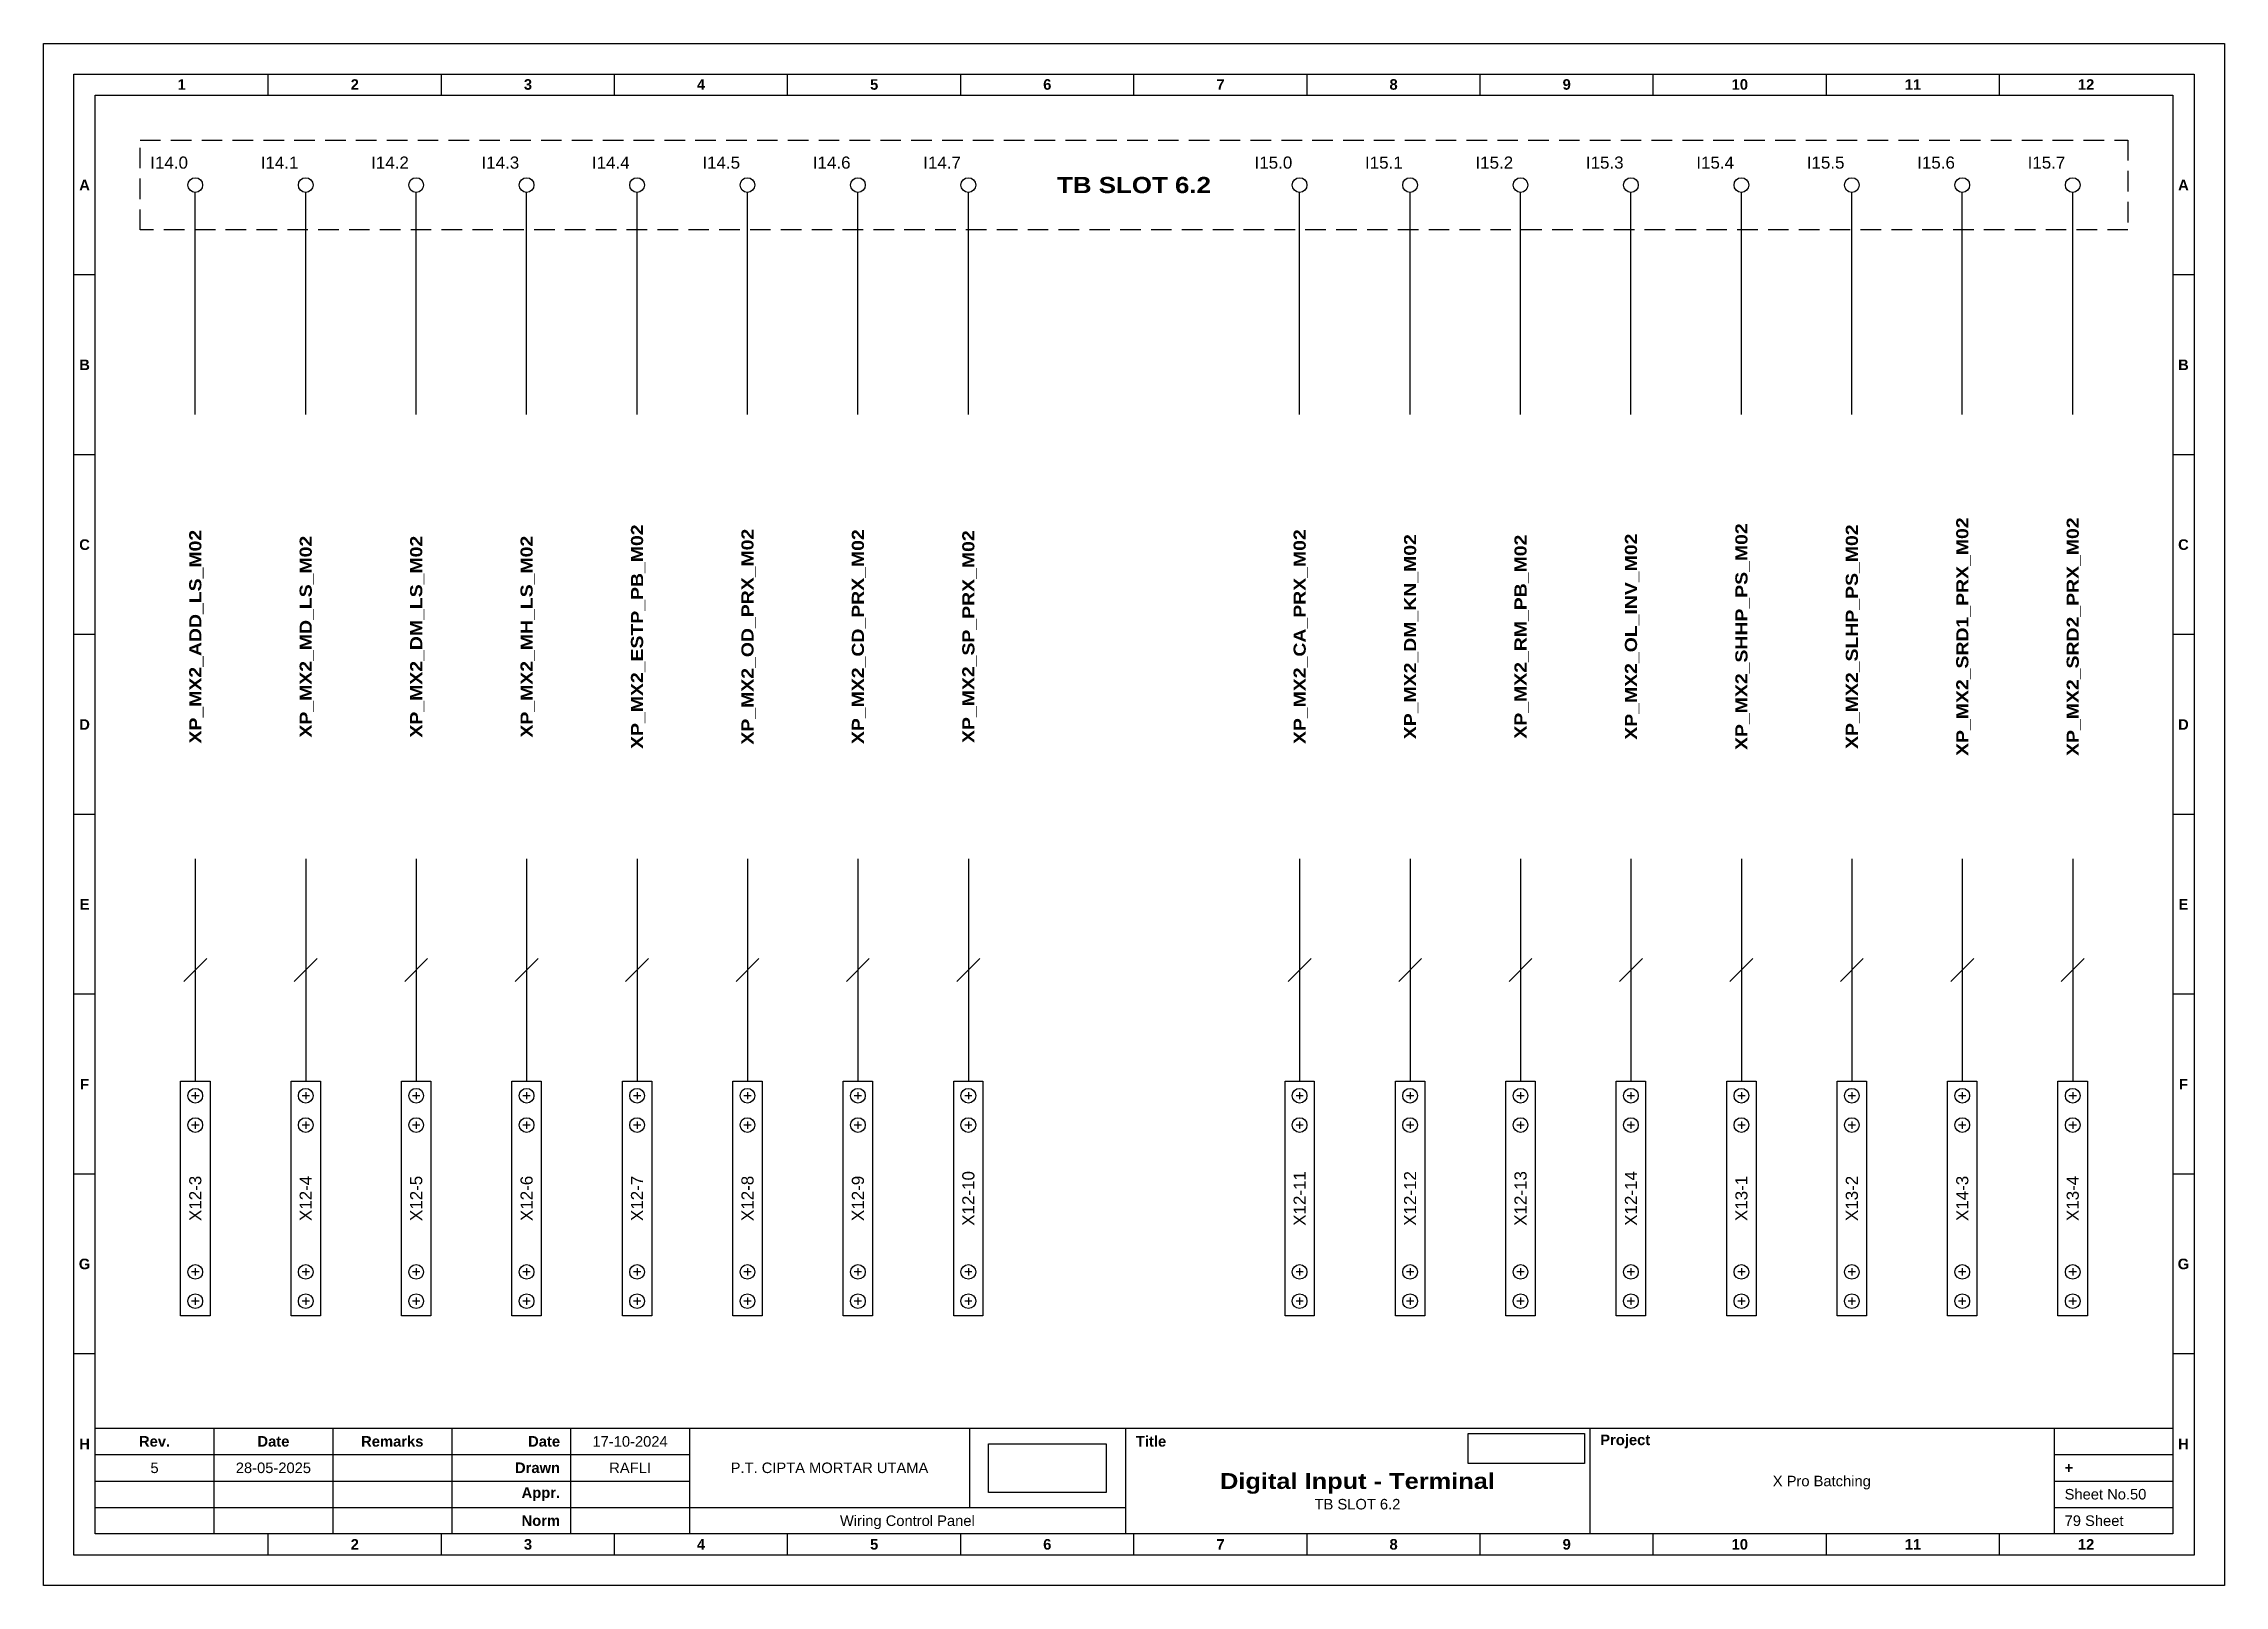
# Model space of a CAD drawing. Header units: millimetres. Extents: x 1758 to 3576, y 1915 to 2566.
# Drawn here: x 2687.4 to 2956.7, y 2145.2 to 2335.6 of the extents above; entities that cross this region are included whole.
import ezdxf
from ezdxf.enums import TextEntityAlignment as Align

# ---------------------------------------------------------------- set-up
doc = ezdxf.new("R2010")
doc.units = ezdxf.units.MM
doc.linetypes.add('HIDDEN', pattern=[9.525, 6.35, -3.175])
doc.styles.add('Bold', font='ariblk.ttf', dxfattribs={"height": 25.4})
doc.styles.get("Standard").update_dxf_attribs({"font": 'arial.ttf'})
picture_1 = doc.add_image_def('image1.png', size_in_pixel=(2048, 847))
picture_2 = doc.add_image_def('image2.png', size_in_pixel=(2092, 542))

msp = doc.modelspace()

# ---------------------------------------------------------------- texts
at = {"ltscale": 500}
for s, p in [('I14.0', (2705.22, 2320.95)), ('I14.1', (2718.86, 2320.95)), ('I14.2', (2732.5, 2320.95)), ('I14.3', (2746.13, 2320.95)), ('I14.4', (2759.77, 2320.95)), ('I14.5', (2773.41, 2320.95)), ('I14.6', (2787.05, 2320.95)), ('I14.7', (2800.69, 2320.95)), ('I15.0', (2841.61, 2320.95)), ('I15.1', (2855.25, 2320.95)), ('I15.2', (2868.89, 2320.95)), ('I15.3', (2882.53, 2320.95)), ('I15.4', (2896.17, 2320.95)), ('I15.5', (2909.81, 2320.95)), ('I15.6', (2923.45, 2320.95)), ('I15.7', (2937.09, 2320.95))]:
    msp.add_text(s, height=1.5, dxfattribs=at).set_placement(p, align=Align.MIDDLE_RIGHT)
at = {"ltscale": 500, "style": 'Bold'}
msp.add_text('TB SLOT 6.2', height=2, dxfattribs=at).set_placement((2822.06, 2318.18), align=Align.MIDDLE_CENTER)
for s, p in [('XP_MX2_ESTP_PB_M02', (2760.68, 2262.4)), ('XP_MX2_SHHP_PS_M02', (2897.08, 2262.4)), ('XP_MX2_SLHP_PS_M02', (2910.72, 2262.4)), ('XP_MX2_SRD1_PRX_M02', (2924.36, 2262.4)), ('XP_MX2_SRD2_PRX_M02', (2938, 2262.4)), ('XP_MX2_ADD_LS_M02', (2706.12, 2262.4)), ('XP_MX2_MD_LS_M02', (2719.76, 2262.4)), ('XP_MX2_DM_LS_M02', (2733.4, 2262.4)), ('XP_MX2_MH_LS_M02', (2747.04, 2262.4)), ('XP_MX2_OD_PRX_M02', (2774.32, 2262.4)), ('XP_MX2_CD_PRX_M02', (2787.96, 2262.4)), ('XP_MX2_SP_PRX_M02', (2801.6, 2262.4)), ('XP_MX2_CA_PRX_M02', (2842.52, 2262.4)), ('XP_MX2_DM_KN_M02', (2856.16, 2262.4)), ('XP_MX2_RM_PB_M02', (2869.8, 2262.4)), ('XP_MX2_OL_INV_M02', (2883.44, 2262.4))]:
    msp.add_text(s, height=1.5, rotation=90, dxfattribs=at).set_placement(p, align=Align.MIDDLE_CENTER)
at = {"ltscale": 500}
for s, p in [('X12-3', (2706.12, 2193.02)), ('X12-4', (2719.76, 2193.02)), ('X12-5', (2733.4, 2193.02)), ('X12-6', (2747.04, 2193.02)), ('X12-7', (2760.68, 2193.02)), ('X12-8', (2774.32, 2193.02)), ('X12-9', (2787.96, 2193.02)), ('X12-10', (2801.6, 2193.02)), ('X12-11', (2842.52, 2193.02)), ('X12-12', (2856.16, 2193.02)), ('X12-13', (2869.8, 2193.02)), ('X12-14', (2883.44, 2193.02)), ('X13-1', (2897.08, 2193.02)), ('X13-2', (2910.72, 2193.02)), ('X14-3', (2924.36, 2193.02)), ('X13-4', (2938, 2193.02))]:
    msp.add_text(s, height=1.5, rotation=90, dxfattribs=at).set_placement(p, align=Align.MIDDLE_CENTER)

# ---------------------------------------------------------------- blocks, each defined once
blk = doc.blocks.new('KOP MU PROJECT')
at = {"color": 6, "ltscale": 50}
for p, q in [((27.74, 184.05), (27.74, 186.66)), ((49.13, 184.05), (49.13, 186.66)), ((70.51, 184.05), (70.51, 186.66)), ((91.89, 184.05), (91.89, 186.66)), ((113.27, 184.05), (113.27, 186.66)), ((134.66, 184.05), (134.66, 186.66)), ((156.04, 184.05), (156.04, 186.66)), ((177.42, 184.05), (177.42, 186.66)), ((198.8, 184.05), (198.8, 186.66)), ((220.19, 184.05), (220.19, 186.66)), ((241.57, 184.05), (241.57, 186.66)), ((6.36, 161.84), (3.75, 161.84)), ((265.59, 161.84), (262.98, 161.84)), ((6.36, 139.63), (3.75, 139.63)), ((265.59, 139.63), (262.98, 139.63)), ((6.36, 117.42), (3.75, 117.42)), ((265.59, 117.42), (262.98, 117.42)), ((6.36, 95.22), (3.75, 95.22)), ((265.59, 95.22), (262.98, 95.22)), ((6.36, 73.01), (3.75, 73.01)), ((265.59, 73.01), (262.98, 73.01)), ((6.36, 50.8), (3.75, 50.8)), ((265.59, 50.8), (262.98, 50.8)), ((6.36, 28.59), (3.75, 28.59)), ((265.59, 28.59), (262.98, 28.59)), ((27.74, 3.75), (27.74, 6.36)), ((49.13, 3.75), (49.13, 6.36)), ((70.51, 3.75), (70.51, 6.36)), ((91.89, 3.75), (91.89, 6.36)), ((113.27, 3.75), (113.27, 6.36)), ((134.66, 3.75), (134.66, 6.36)), ((156.04, 3.75), (156.04, 6.36)), ((177.42, 3.75), (177.42, 6.36)), ((198.8, 3.75), (198.8, 6.36)), ((220.19, 3.75), (220.19, 6.36)), ((241.57, 3.75), (241.57, 6.36))]:
    blk.add_line(p, q, dxfattribs=at)
at = {"ltscale": 50}
for p, q in [((6.36, 19.41), (262.98, 19.41)), ((21.04, 19.41), (21.04, 6.36)), ((35.72, 19.41), (35.72, 6.36)), ((50.41, 19.41), (50.41, 6.36)), ((65.09, 19.41), (65.09, 6.36)), ((79.77, 19.41), (79.77, 6.36)), ((114.35, 19.41), (114.35, 9.62)), ((133.6, 19.41), (133.6, 6.36)), ((190.95, 19.41), (190.95, 6.36)), ((248.3, 19.41), (248.3, 6.36)), ((6.36, 16.15), (79.77, 16.15)), ((248.3, 16.15), (262.98, 16.15)), ((6.36, 12.89), (79.77, 12.89)), ((248.3, 12.89), (262.98, 12.89)), ((6.36, 9.62), (133.6, 9.62)), ((248.3, 9.62), (262.98, 9.62))]:
    blk.add_line(p, q, dxfattribs=at)
at = {"color": 1, "ltscale": 50}
blk.add_lwpolyline([(269.34, 0), (0, 0), (0, 190.41), (269.34, 190.41)], close=True, dxfattribs=at)
at = {"color": 6, "ltscale": 50}
for points in [[(265.59, 3.75), (3.75, 3.75), (3.75, 186.66), (265.59, 186.66)], [(262.98, 6.36), (6.36, 6.36), (6.36, 184.05), (262.98, 184.05)]]:
    blk.add_lwpolyline(points, close=True, dxfattribs=at)
at = {"ltscale": 50, "char_height": 1.305, "attachment_point": 4}
for s, width, heights, insert in [('\\pxqc;{\\fArial|b1|i0|c0|p34;1}', 21.3825, [2.51], (6.36, 185.36)), ('\\pxqc;{\\fArial|b1|i0|c0|p34;2}', 21.3825, [2.51], (27.74, 185.36)), ('\\pxqc;{\\fArial|b1|i0|c0|p34;3}', 21.3825, [2.51], (49.13, 185.36)), ('\\pxqc;{\\fArial|b1|i0|c0|p34;4}', 21.3825, [2.51], (70.51, 185.36)), ('\\pxqc;{\\fArial|b1|i0|c0|p34;5}', 21.3825, [2.51], (91.89, 185.36)), ('\\pxqc;{\\fArial|b1|i0|c0|p34;6}', 21.3825, [2.51], (113.27, 185.36)), ('\\pxqc;{\\fArial|b1|i0|c0|p34;7}', 21.3825, [2.51], (134.66, 185.36)), ('\\pxqc;{\\fArial|b1|i0|c0|p34;8}', 21.3825, [2.51], (156.04, 185.36)), ('\\pxqc;{\\fArial|b1|i0|c0|p34;9}', 21.3825, [2.51], (177.42, 185.36)), ('\\pxqc;{\\fArial|b1|i0|c0|p34;10}', 21.3825, [2.51], (198.8, 185.36)), ('\\pxqc;{\\fArial|b1|i0|c0|p34;11}', 21.3825, [2.51], (220.19, 185.36)), ('\\pxqc;{\\fArial|b1|i0|c0|p34;12}', 21.3825, [2.51], (241.57, 185.36)), ('\\pxqc;{\\fArial|b1|i0|c0|p34;A}', 2.61, [2.51], (3.75, 172.95)), ('\\pxqc;{\\fArial|b1|i0|c0|p34;A}', 2.61, [2.51], (262.98, 172.95)), ('\\pxqc;{\\fArial|b1|i0|c0|p34;B}', 2.61, [2.51], (3.75, 150.74)), ('\\pxqc;{\\fArial|b1|i0|c0|p34;B}', 2.61, [2.51], (262.98, 150.74)), ('\\pxqc;{\\fArial|b1|i0|c0|p34;C}', 2.61, [2.51], (3.75, 128.53)), ('\\pxqc;{\\fArial|b1|i0|c0|p34;C}', 2.61, [2.51], (262.98, 128.53)), ('\\pxqc;{\\fArial|b1|i0|c0|p34;D}', 2.61, [2.51], (3.75, 106.32)), ('\\pxqc;{\\fArial|b1|i0|c0|p34;D}', 2.61, [2.51], (262.98, 106.32)), ('\\pxqc;{\\fArial|b1|i0|c0|p34;E}', 2.61, [2.51], (3.75, 84.11)), ('\\pxqc;{\\fArial|b1|i0|c0|p34;E}', 2.61, [2.51], (262.98, 84.11)), ('\\pxqc;{\\fArial|b1|i0|c0|p34;F}', 2.61, [2.51], (3.75, 61.9)), ('\\pxqc;{\\fArial|b1|i0|c0|p34;F}', 2.61, [2.51], (262.98, 61.9)), ('\\pxqc;{\\fArial|b1|i0|c0|p34;G}', 2.61, [2.51], (3.75, 39.69)), ('\\pxqc;{\\fArial|b1|i0|c0|p34;G}', 2.61, [2.51], (262.98, 39.69)), ('\\pxqc;{\\fArial|b1|i0|c0|p34;H}', 2.61, [2.51], (3.75, 17.47)), ('\\pxqc;{\\fArial|b1|i0|c0|p34;Rev.}', 14.6811, [2.88], (6.36, 17.78)), ('\\pxqc;{\\fArial|b1|i0|c0|p34;Date}', 14.6811, [2.88], (21.04, 17.78)), ('\\pxqc;{\\fArial|b1|i0|c0|p34;Remarks}', 14.6811, [2.88], (35.72, 17.78)), ('\\pxqr;{\\fArial|b1|i0|c0|p34;Date}', 13.3761, [2.88], (50.41, 17.78)), ('\\pxql;{\\fArial|b1|i0|c0|p34;Title}', 50.2419, [2.88], (134.9, 17.78)), ('\\pxql;{\\fArial|b1|i0|c0|p34;Project}', 50.2419, [2.88], (192.25, 17.78)), ('\\pxqc;{\\fArial|b1|i0|c0|p34;H}', 2.61, [2.51], (262.98, 17.47)), ('\\pxqr;{\\fArial|b1|i0|c0|p34;Drawn}', 13.3761, [2.88], (50.41, 14.52)), ('\\pxql;{\\fArial|b1|i0|c0|p34;+}', 14.6811, [2.88], (249.61, 14.52)), ('\\pxqr;{\\fArial|b1|i0|c0|p34;Appr.}', 13.3761, [2.88], (50.41, 11.26)), ('\\pxqr;{\\fArial|b1|i0|c0|p34;Norm}', 13.3761, [2.88], (50.41, 7.99)), ('\\pxqc;{\\fArial|b1|i0|c0|p34;2}', 21.3825, [2.51], (27.74, 5.06)), ('\\pxqc;{\\fArial|b1|i0|c0|p34;3}', 21.3825, [2.51], (49.13, 5.06)), ('\\pxqc;{\\fArial|b1|i0|c0|p34;4}', 21.3825, [2.51], (70.51, 5.06)), ('\\pxqc;{\\fArial|b1|i0|c0|p34;5}', 21.3825, [2.51], (91.89, 5.06)), ('\\pxqc;{\\fArial|b1|i0|c0|p34;6}', 21.3825, [2.51], (113.27, 5.06)), ('\\pxqc;{\\fArial|b1|i0|c0|p34;7}', 21.3825, [2.51], (134.66, 5.06)), ('\\pxqc;{\\fArial|b1|i0|c0|p34;8}', 21.3825, [2.51], (156.04, 5.06)), ('\\pxqc;{\\fArial|b1|i0|c0|p34;9}', 21.3825, [2.51], (177.42, 5.06)), ('\\pxqc;{\\fArial|b1|i0|c0|p34;10}', 21.3825, [2.51], (198.8, 5.06)), ('\\pxqc;{\\fArial|b1|i0|c0|p34;11}', 21.3825, [2.51], (220.19, 5.06)), ('\\pxqc;{\\fArial|b1|i0|c0|p34;12}', 21.3825, [2.51], (241.57, 5.06))]:
    blk.add_mtext_dynamic_manual_height_columns(s, width=width, gutter_width=0.0326, heights=heights, dxfattribs=dict(at, insert=insert))
at = {"ltscale": 50}
for tag, p in [('DATECREATED', (72.43, 17.78)), ('REV', (13.7, 14.52)), ('REVDATE', (28.38, 14.52)), ('REMARKS', (43.06, 14.52)), ('DRAWN', (72.43, 14.52)), ('COMPANY', (97.06, 14.52)), ('PROJECT', (219.62, 12.89)), ('APPR', (72.43, 11.26)), ('NORM', (72.43, 7.99)), ('DRAWINGCATEGORY', (106.68, 7.99)), ('DESCRIPTION', (162.27, 10.03))]:
    blk.add_attdef(tag, text='', height=1.3, dxfattribs=at).set_placement(p, align=Align.MIDDLE_CENTER)
at = {"ltscale": 50, "style": 'Bold'}
blk.add_attdef('TITLE', text='', height=1.96, dxfattribs=at).set_placement((162.27, 12.89), align=Align.MIDDLE_CENTER)
at = {"ltscale": 50}
for tag, p in [('SHEETNUMBER', (249.61, 11.26)), ('TOTALSHEET', (249.61, 7.99))]:
    blk.add_attdef(tag, text='', height=1.3, dxfattribs=at).set_placement(p, align=Align.MIDDLE_LEFT)
image = blk.add_image(picture_1, insert=(116.72, 11.48), size_in_units=(14.5, 6), dxfattribs=at)
image.dxf.flags = 15
image = blk.add_image(picture_2, insert=(175.94, 15.04), size_in_units=(14.36, 3.72), dxfattribs=at)
image.dxf.flags = 15

# ---------------------------------------------------------------- linework, layer by layer
at = {"color": 146, "true_color": 0x105689}
for p, q in [((2706.12, 2289.83), (2706.12, 2317.27)), ((2719.76, 2289.83), (2719.76, 2317.27)), ((2733.4, 2289.83), (2733.4, 2317.27)), ((2747.04, 2289.83), (2747.04, 2317.27)), ((2760.68, 2289.83), (2760.68, 2317.27)), ((2774.32, 2289.83), (2774.32, 2317.27)), ((2787.96, 2289.83), (2787.96, 2317.27)), ((2801.6, 2289.83), (2801.6, 2317.27)), ((2842.52, 2289.83), (2842.52, 2317.27)), ((2856.16, 2289.83), (2856.16, 2317.27)), ((2869.8, 2289.83), (2869.8, 2317.27)), ((2883.44, 2289.83), (2883.44, 2317.27)), ((2897.08, 2289.83), (2897.08, 2317.27)), ((2910.72, 2289.83), (2910.72, 2317.27)), ((2924.36, 2289.83), (2924.36, 2317.27)), ((2938, 2289.83), (2938, 2317.27)), ((2706.12, 2234.96), (2706.12, 2207.52)), ((2719.76, 2234.96), (2719.76, 2207.52)), ((2733.4, 2234.96), (2733.4, 2207.52)), ((2747.04, 2234.96), (2747.04, 2207.52)), ((2760.68, 2234.96), (2760.68, 2207.52)), ((2774.32, 2234.96), (2774.32, 2207.52)), ((2787.96, 2234.96), (2787.96, 2207.52)), ((2801.6, 2234.96), (2801.6, 2207.52)), ((2842.52, 2234.96), (2842.52, 2207.52)), ((2856.16, 2234.96), (2856.16, 2207.52)), ((2869.8, 2234.96), (2869.8, 2207.52)), ((2883.44, 2234.96), (2883.44, 2207.52)), ((2897.08, 2234.96), (2897.08, 2207.52)), ((2910.72, 2234.96), (2910.72, 2207.52)), ((2924.36, 2234.96), (2924.36, 2207.52)), ((2938, 2234.96), (2938, 2207.52)), ((2704.71, 2219.83), (2707.54, 2222.66)), ((2718.35, 2219.83), (2721.18, 2222.66)), ((2731.99, 2219.83), (2734.82, 2222.66)), ((2745.63, 2219.83), (2748.46, 2222.66)), ((2759.27, 2219.83), (2762.1, 2222.66)), ((2772.91, 2219.83), (2775.74, 2222.66)), ((2786.55, 2219.83), (2789.37, 2222.66)), ((2800.19, 2219.83), (2803.01, 2222.66)), ((2841.11, 2219.83), (2843.93, 2222.66)), ((2854.75, 2219.83), (2857.57, 2222.66)), ((2868.38, 2219.83), (2871.21, 2222.66)), ((2882.02, 2219.83), (2884.85, 2222.66)), ((2895.66, 2219.83), (2898.49, 2222.66)), ((2909.3, 2219.83), (2912.13, 2222.66)), ((2922.94, 2219.83), (2925.77, 2222.66)), ((2936.58, 2219.83), (2939.41, 2222.66))]:
    msp.add_line(p, q, dxfattribs=at)
at = {"color": 6}
for p, q in [((2706.12, 2206.16), (2706.12, 2205.26)), ((2719.76, 2206.16), (2719.76, 2205.26)), ((2733.4, 2206.16), (2733.4, 2205.26)), ((2747.04, 2206.16), (2747.04, 2205.26)), ((2760.68, 2206.16), (2760.68, 2205.26)), ((2774.32, 2206.16), (2774.32, 2205.26)), ((2787.96, 2206.16), (2787.96, 2205.26)), ((2801.6, 2206.16), (2801.6, 2205.26)), ((2842.52, 2206.16), (2842.52, 2205.26)), ((2856.16, 2206.16), (2856.16, 2205.26)), ((2869.8, 2206.16), (2869.8, 2205.26)), ((2883.44, 2206.16), (2883.44, 2205.26)), ((2897.08, 2206.16), (2897.08, 2205.26)), ((2910.72, 2206.16), (2910.72, 2205.26)), ((2924.36, 2206.16), (2924.36, 2205.26)), ((2938, 2206.16), (2938, 2205.26)), ((2706.58, 2205.71), (2705.67, 2205.71)), ((2720.22, 2205.71), (2719.31, 2205.71)), ((2733.86, 2205.71), (2732.95, 2205.71)), ((2747.49, 2205.71), (2746.59, 2205.71)), ((2761.13, 2205.71), (2760.23, 2205.71)), ((2774.77, 2205.71), (2773.87, 2205.71)), ((2788.41, 2205.71), (2787.51, 2205.71)), ((2802.05, 2205.71), (2801.15, 2205.71)), ((2842.97, 2205.71), (2842.07, 2205.71)), ((2856.61, 2205.71), (2855.71, 2205.71)), ((2870.25, 2205.71), (2869.35, 2205.71)), ((2883.89, 2205.71), (2882.99, 2205.71)), ((2897.53, 2205.71), (2896.63, 2205.71)), ((2911.17, 2205.71), (2910.27, 2205.71)), ((2924.81, 2205.71), (2923.9, 2205.71)), ((2938.45, 2205.71), (2937.54, 2205.71)), ((2706.58, 2202.08), (2705.67, 2202.08)), ((2706.12, 2202.54), (2706.12, 2201.63)), ((2720.22, 2202.08), (2719.31, 2202.08)), ((2719.76, 2202.54), (2719.76, 2201.63)), ((2733.86, 2202.08), (2732.95, 2202.08)), ((2733.4, 2202.54), (2733.4, 2201.63)), ((2747.49, 2202.08), (2746.59, 2202.08)), ((2747.04, 2202.54), (2747.04, 2201.63)), ((2761.13, 2202.08), (2760.23, 2202.08)), ((2760.68, 2202.54), (2760.68, 2201.63)), ((2774.77, 2202.08), (2773.87, 2202.08)), ((2774.32, 2202.54), (2774.32, 2201.63)), ((2788.41, 2202.08), (2787.51, 2202.08)), ((2787.96, 2202.54), (2787.96, 2201.63)), ((2802.05, 2202.08), (2801.15, 2202.08)), ((2801.6, 2202.54), (2801.6, 2201.63)), ((2842.97, 2202.08), (2842.07, 2202.08)), ((2842.52, 2202.54), (2842.52, 2201.63)), ((2856.61, 2202.08), (2855.71, 2202.08)), ((2856.16, 2202.54), (2856.16, 2201.63)), ((2870.25, 2202.08), (2869.35, 2202.08)), ((2869.8, 2202.54), (2869.8, 2201.63)), ((2883.89, 2202.08), (2882.99, 2202.08)), ((2883.44, 2202.54), (2883.44, 2201.63)), ((2897.53, 2202.08), (2896.63, 2202.08)), ((2897.08, 2202.54), (2897.08, 2201.63)), ((2911.17, 2202.08), (2910.27, 2202.08)), ((2910.72, 2202.54), (2910.72, 2201.63)), ((2924.81, 2202.08), (2923.9, 2202.08)), ((2924.36, 2202.54), (2924.36, 2201.63)), ((2938.45, 2202.08), (2937.54, 2202.08)), ((2938, 2202.54), (2938, 2201.63)), ((2706.12, 2184.41), (2706.12, 2183.5)), ((2719.76, 2184.41), (2719.76, 2183.5)), ((2733.4, 2184.41), (2733.4, 2183.5)), ((2747.04, 2184.41), (2747.04, 2183.5)), ((2760.68, 2184.41), (2760.68, 2183.5)), ((2774.32, 2184.41), (2774.32, 2183.5)), ((2787.96, 2184.41), (2787.96, 2183.5)), ((2801.6, 2184.41), (2801.6, 2183.5)), ((2842.52, 2184.41), (2842.52, 2183.5)), ((2856.16, 2184.41), (2856.16, 2183.5)), ((2869.8, 2184.41), (2869.8, 2183.5)), ((2883.44, 2184.41), (2883.44, 2183.5)), ((2897.08, 2184.41), (2897.08, 2183.5)), ((2910.72, 2184.41), (2910.72, 2183.5)), ((2924.36, 2184.41), (2924.36, 2183.5)), ((2938, 2184.41), (2938, 2183.5)), ((2706.58, 2183.95), (2705.67, 2183.95)), ((2720.22, 2183.95), (2719.31, 2183.95)), ((2733.86, 2183.95), (2732.95, 2183.95)), ((2747.49, 2183.95), (2746.59, 2183.95)), ((2761.13, 2183.95), (2760.23, 2183.95)), ((2774.77, 2183.95), (2773.87, 2183.95)), ((2788.41, 2183.95), (2787.51, 2183.95)), ((2802.05, 2183.95), (2801.15, 2183.95)), ((2842.97, 2183.95), (2842.07, 2183.95)), ((2856.61, 2183.95), (2855.71, 2183.95)), ((2870.25, 2183.95), (2869.35, 2183.95)), ((2883.89, 2183.95), (2882.99, 2183.95)), ((2897.53, 2183.95), (2896.63, 2183.95)), ((2911.17, 2183.95), (2910.27, 2183.95)), ((2924.81, 2183.95), (2923.9, 2183.95)), ((2938.45, 2183.95), (2937.54, 2183.95)), ((2706.58, 2180.33), (2705.67, 2180.33)), ((2706.12, 2180.78), (2706.12, 2179.87)), ((2720.22, 2180.33), (2719.31, 2180.33)), ((2719.76, 2180.78), (2719.76, 2179.87)), ((2733.86, 2180.33), (2732.95, 2180.33)), ((2733.4, 2180.78), (2733.4, 2179.87)), ((2747.49, 2180.33), (2746.59, 2180.33)), ((2747.04, 2180.78), (2747.04, 2179.87)), ((2761.13, 2180.33), (2760.23, 2180.33)), ((2760.68, 2180.78), (2760.68, 2179.87)), ((2774.77, 2180.33), (2773.87, 2180.33)), ((2774.32, 2180.78), (2774.32, 2179.87)), ((2788.41, 2180.33), (2787.51, 2180.33)), ((2787.96, 2180.78), (2787.96, 2179.87)), ((2802.05, 2180.33), (2801.15, 2180.33)), ((2801.6, 2180.78), (2801.6, 2179.87)), ((2842.97, 2180.33), (2842.07, 2180.33)), ((2842.52, 2180.78), (2842.52, 2179.87)), ((2856.61, 2180.33), (2855.71, 2180.33)), ((2856.16, 2180.78), (2856.16, 2179.87)), ((2870.25, 2180.33), (2869.35, 2180.33)), ((2869.8, 2180.78), (2869.8, 2179.87)), ((2883.89, 2180.33), (2882.99, 2180.33)), ((2883.44, 2180.78), (2883.44, 2179.87)), ((2897.53, 2180.33), (2896.63, 2180.33)), ((2897.08, 2180.78), (2897.08, 2179.87)), ((2911.17, 2180.33), (2910.27, 2180.33)), ((2910.72, 2180.78), (2910.72, 2179.87)), ((2924.81, 2180.33), (2923.9, 2180.33)), ((2924.36, 2180.78), (2924.36, 2179.87)), ((2938.45, 2180.33), (2937.54, 2180.33)), ((2938, 2180.78), (2938, 2179.87))]:
    msp.add_line(p, q, dxfattribs=at)
at = {"linetype": 'HIDDEN', "ltscale": 0.4}
msp.add_lwpolyline([(2699.3, 2323.73), (2944.82, 2323.73), (2944.82, 2312.63), (2699.3, 2312.63)], close=True, dxfattribs=at)
at = {"color": 6}
for points in [[(2704.31, 2207.52), (2707.94, 2207.52), (2707.94, 2178.51), (2704.31, 2178.51)], [(2717.95, 2207.52), (2721.58, 2207.52), (2721.58, 2178.51), (2717.95, 2178.51)], [(2731.59, 2207.52), (2735.22, 2207.52), (2735.22, 2178.51), (2731.59, 2178.51)], [(2745.23, 2207.52), (2748.85, 2207.52), (2748.85, 2178.51), (2745.23, 2178.51)], [(2758.87, 2207.52), (2762.49, 2207.52), (2762.49, 2178.51), (2758.87, 2178.51)], [(2772.51, 2207.52), (2776.13, 2207.52), (2776.13, 2178.51), (2772.51, 2178.51)], [(2786.15, 2207.52), (2789.77, 2207.52), (2789.77, 2178.51), (2786.15, 2178.51)], [(2799.79, 2207.52), (2803.41, 2207.52), (2803.41, 2178.51), (2799.79, 2178.51)], [(2840.71, 2207.52), (2844.33, 2207.52), (2844.33, 2178.51), (2840.71, 2178.51)], [(2854.35, 2207.52), (2857.97, 2207.52), (2857.97, 2178.51), (2854.35, 2178.51)], [(2867.99, 2207.52), (2871.61, 2207.52), (2871.61, 2178.51), (2867.99, 2178.51)], [(2881.63, 2207.52), (2885.25, 2207.52), (2885.25, 2178.51), (2881.63, 2178.51)], [(2895.27, 2207.52), (2898.89, 2207.52), (2898.89, 2178.51), (2895.27, 2178.51)], [(2908.91, 2207.52), (2912.53, 2207.52), (2912.53, 2178.51), (2908.91, 2178.51)], [(2922.54, 2207.52), (2926.17, 2207.52), (2926.17, 2178.51), (2922.54, 2178.51)], [(2936.18, 2207.52), (2939.81, 2207.52), (2939.81, 2178.51), (2936.18, 2178.51)]]:
    msp.add_lwpolyline(points, close=True, dxfattribs=at)
at = {"color": 146, "ltscale": 500, "true_color": 0x105689}
for centre in [(2706.12, 2318.18), (2719.76, 2318.18), (2733.4, 2318.18), (2747.04, 2318.18), (2760.68, 2318.18), (2774.32, 2318.18), (2787.96, 2318.18), (2801.6, 2318.18), (2842.52, 2318.18), (2856.16, 2318.18), (2869.8, 2318.18), (2883.44, 2318.18), (2897.08, 2318.18), (2910.72, 2318.18), (2924.36, 2318.18), (2938, 2318.18)]:
    msp.add_circle(centre, 0.907, dxfattribs=at)
at = {"color": 6, "ltscale": 500}
for centre in [(2706.12, 2205.71), (2719.76, 2205.71), (2733.4, 2205.71), (2747.04, 2205.71), (2760.68, 2205.71), (2774.32, 2205.71), (2787.96, 2205.71), (2801.6, 2205.71), (2842.52, 2205.71), (2856.16, 2205.71), (2869.8, 2205.71), (2883.44, 2205.71), (2897.08, 2205.71), (2910.72, 2205.71), (2924.36, 2205.71), (2938, 2205.71), (2706.12, 2202.08), (2719.76, 2202.08), (2733.4, 2202.08), (2747.04, 2202.08), (2760.68, 2202.08), (2774.32, 2202.08), (2787.96, 2202.08), (2801.6, 2202.08), (2842.52, 2202.08), (2856.16, 2202.08), (2869.8, 2202.08), (2883.44, 2202.08), (2897.08, 2202.08), (2910.72, 2202.08), (2924.36, 2202.08), (2938, 2202.08), (2706.12, 2183.95), (2719.76, 2183.95), (2733.4, 2183.95), (2747.04, 2183.95), (2760.68, 2183.95), (2774.32, 2183.95), (2787.96, 2183.95), (2801.6, 2183.95), (2842.52, 2183.95), (2856.16, 2183.95), (2869.8, 2183.95), (2883.44, 2183.95), (2897.08, 2183.95), (2910.72, 2183.95), (2924.36, 2183.95), (2938, 2183.95), (2706.12, 2180.33), (2719.76, 2180.33), (2733.4, 2180.33), (2747.04, 2180.33), (2760.68, 2180.33), (2774.32, 2180.33), (2787.96, 2180.33), (2801.6, 2180.33), (2842.52, 2180.33), (2856.16, 2180.33), (2869.8, 2180.33), (2883.44, 2180.33), (2897.08, 2180.33), (2910.72, 2180.33), (2924.36, 2180.33), (2938, 2180.33)]:
    msp.add_circle(centre, 0.907, dxfattribs=at)

# ---------------------------------------------------------------- block references
msp.add_blockref('KOP MU PROJECT', (2687.39, 2145.23)).add_auto_attribs({'DESCRIPTION': 'TB SLOT 6.2', 'TITLE': 'Digital Input - Terminal', 'PROJECT': 'X Pro Batching', 'COMPANY': 'P.T. CIPTA MORTAR UTAMA', 'DRAWINGCATEGORY': 'Wiring Control Panel', 'DRAWN': 'RAFLI', 'DATECREATED': '17-10-2024', 'REVDATE': '28-05-2025', 'REV': '5', 'SHEETNUMBER': 'Sheet No.50', 'TOTALSHEET': '79 Sheet'})

msp.set_redraw_order([(e.dxf.handle, doc.entitydb.next_handle()) for e in msp.query("TEXT MTEXT ATTDEF DIMENSION ARC_DIMENSION")])  # texts and dimensions are drawn at this point

doc.saveas('drawing.dxf')
